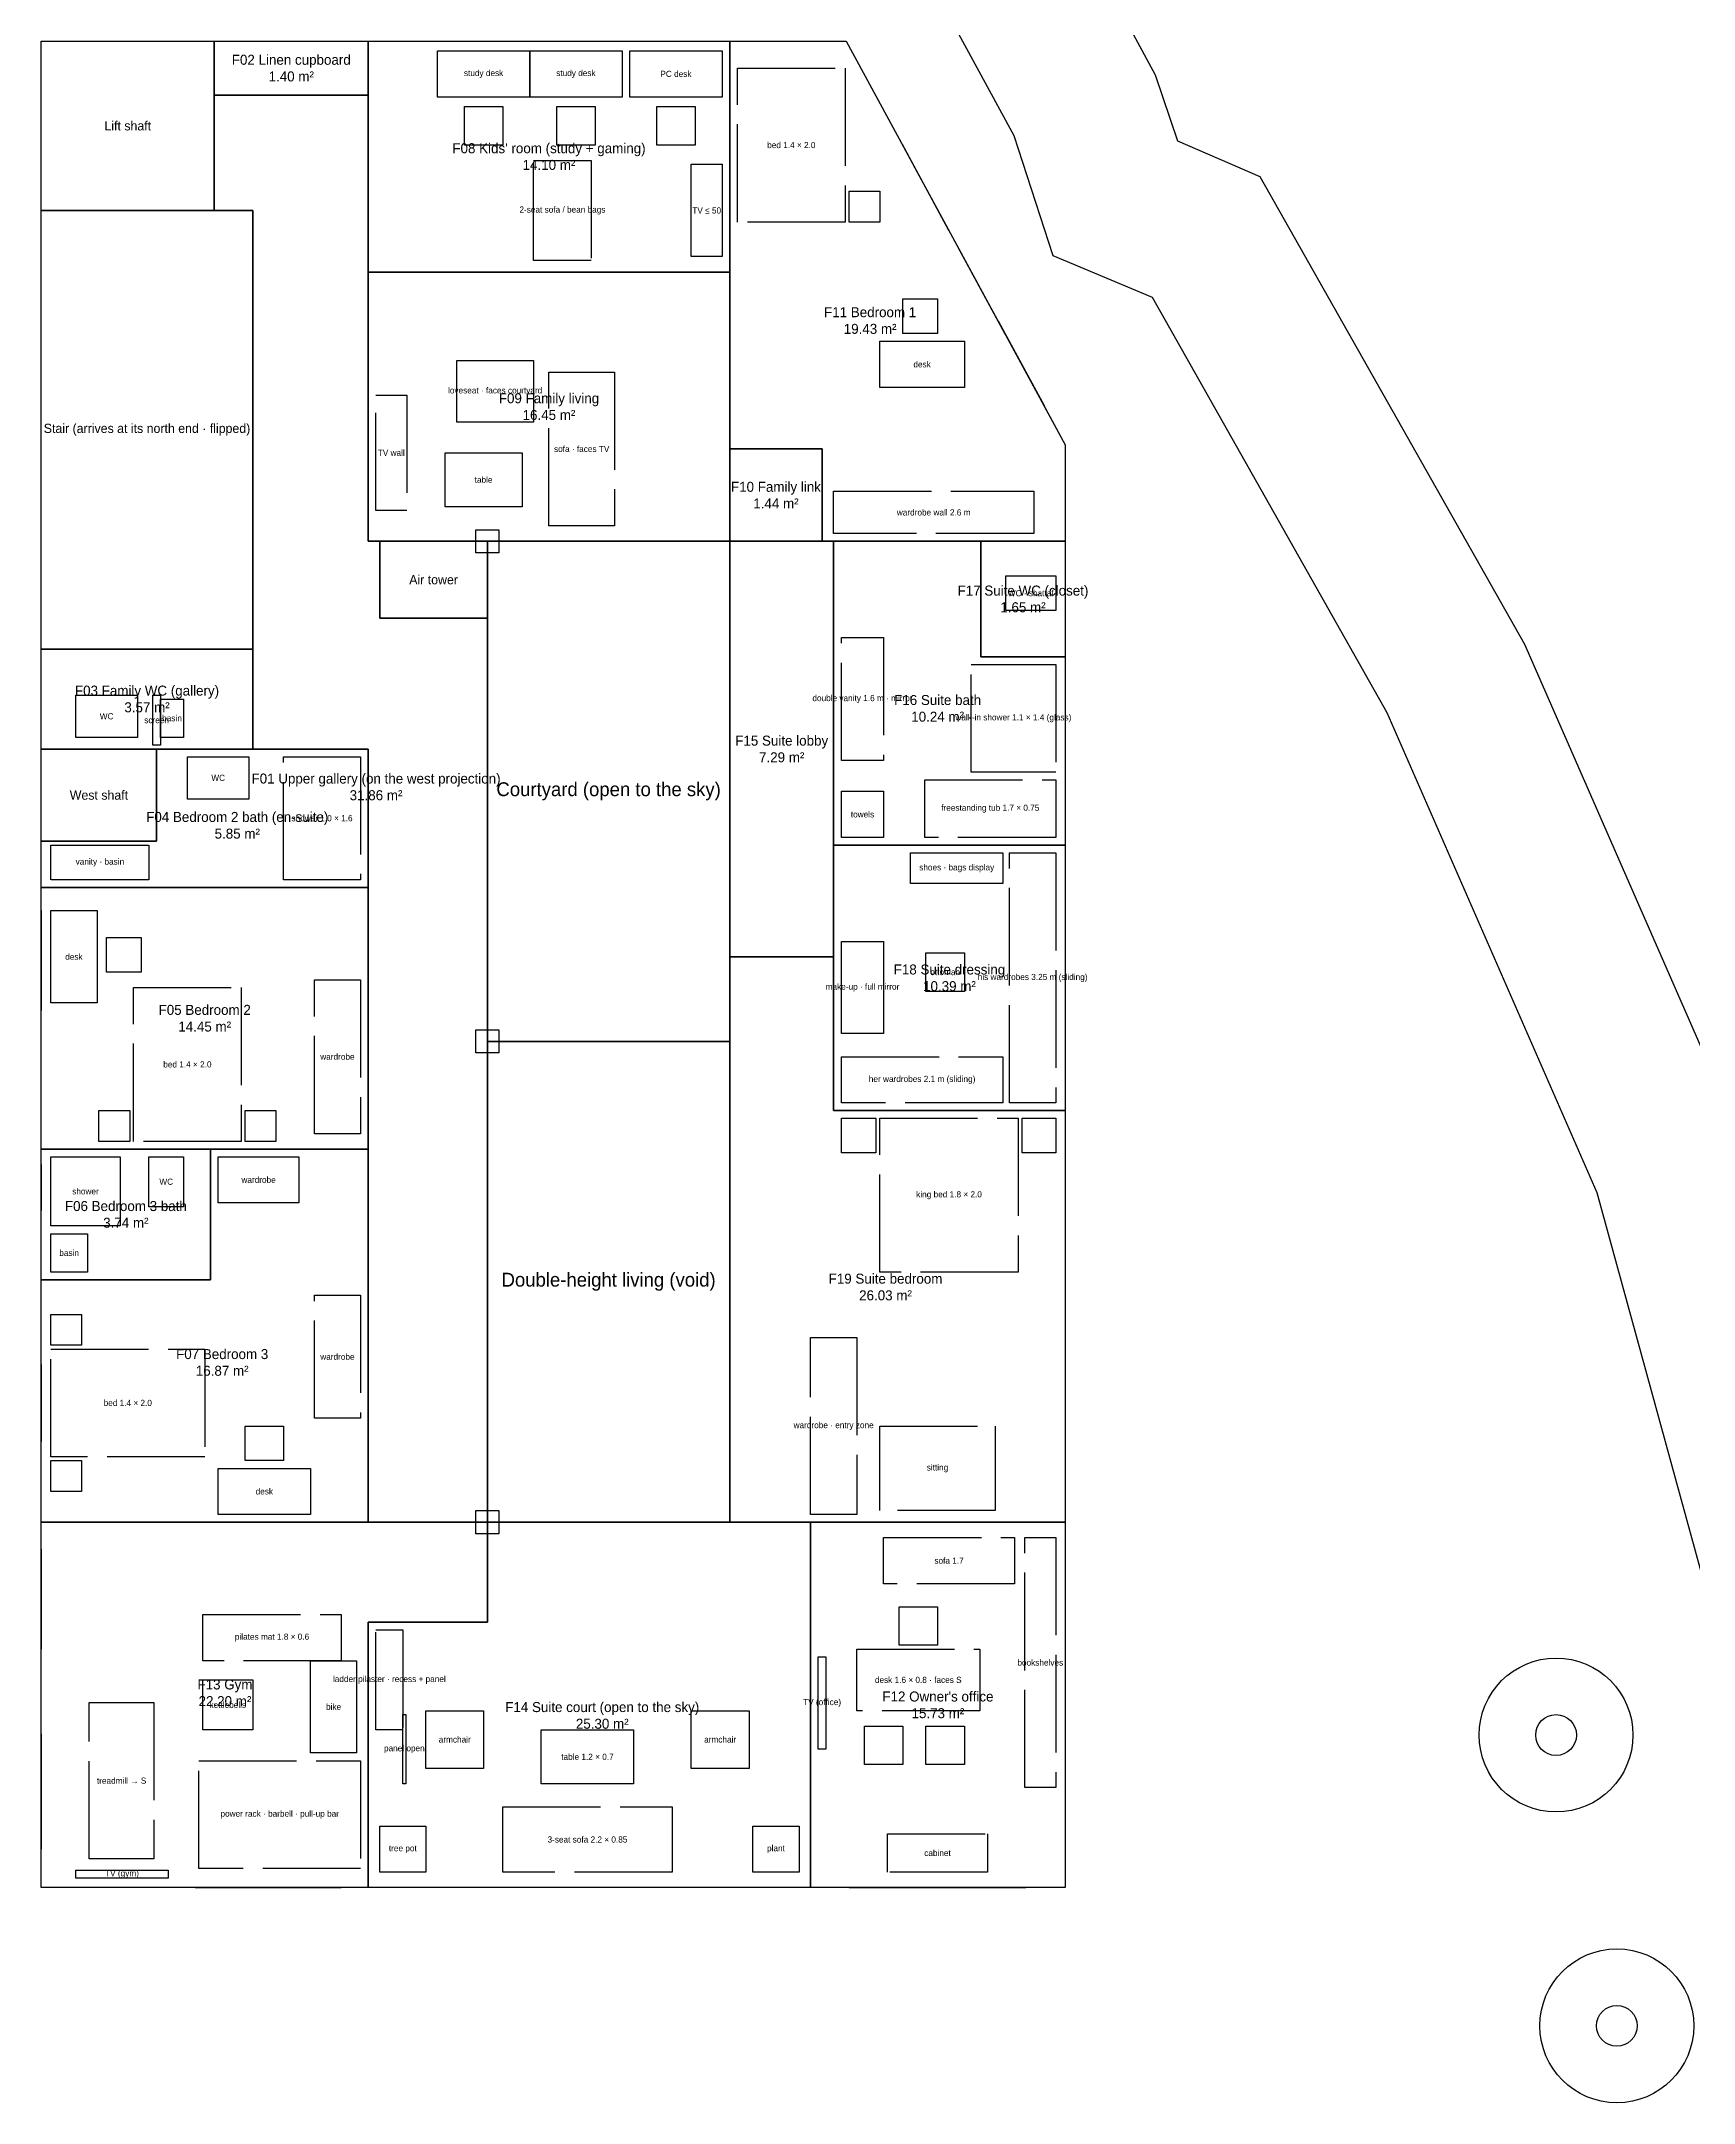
# Model space of a CAD drawing. Header units: metres. Extents: x -6.5 to 29.6, y -47.5 to 1.6.
# Drawn here: x 0.91 to 22.39, y -32.87 to -6.07 of the extents above; entities that cross this region are included whole.
import ezdxf

# ---------------------------------------------------------------- set-up
doc = ezdxf.new("R2010")
doc.units = ezdxf.units.M
doc.linetypes.add('DASHED', pattern=[1.524, 1.27, -0.254])
for name, color, linetype in [('BUILDING-OUTLINE', 1, 'CONTINUOUS'), ('DOORS', 1, 'CONTINUOUS'), ('FURNITURE', 8, 'DASHED'), ('GF-OUTLINE', 8, 'DASHED'), ('MARKS', 4, 'DASHED'), ('OPENINGS', 6, 'CONTINUOUS'), ('ROOM-LABELS', 7, 'CONTINUOUS'), ('ROOMS-CIRC', 9, 'CONTINUOUS'), ('ROOMS-CORE', 252, 'CONTINUOUS'), ('ROOMS-FAMILY', 40, 'CONTINUOUS'), ('ROOMS-GUEST', 32, 'CONTINUOUS'), ('ROOMS-GYM', 4, 'CONTINUOUS'), ('ROOMS-OPEN', 3, 'CONTINUOUS'), ('ROOMS-SERVICE', 140, 'CONTINUOUS'), ('SITE-ENVELOPE', 3, 'CONTINUOUS'), ('SITE-LAND', 8, 'CONTINUOUS'), ('SITE-LANE', 7, 'CONTINUOUS'), ('SITE-PALMS', 94, 'CONTINUOUS'), ('VOIDS', 150, 'CONTINUOUS'), ('WINDOWS', 4, 'CONTINUOUS')]:
    doc.layers.add(name, color=color, linetype=linetype)

msp = doc.modelspace()

# ---------------------------------------------------------------- texts
at = {"layer": 'FURNITURE', "char_height": 0.08, "attachment_point": 5}
for s, insert in [('study desk', (6.66, -6.4984)), ('study desk', (7.86, -6.4984)), ('PC desk', (9.16, -6.4984)), ('bed 1.4 × 2.0', (10.66, -7.4234)), ('2-seat sofa / bean bags', (7.685, -8.2734)), ('TV ≤ 50 ', (9.56, -8.2734)), ('desk', (12.36, -10.2734)), ('loveseat · faces courtyard', (6.81, -10.6234)), ('TV wall', (5.46, -11.4234)), ('sofa · faces TV', (7.935, -11.3734)), ('table', (6.66, -11.7734)), ('wardrobe wall 2.6 m', (12.51, -12.1984)), ('WC · shattaf', (13.771, -13.2484)), ('double vanity 1.6 m · mirror', (11.585, -14.6234)), ('WC', (1.76, -14.8484)), ('screen', (2.41, -14.8984)), ('basin', (2.61, -14.8734)), ('walk-in shower 1.1 × 1.4 (glass)', (13.546, -14.8734)), ('WC', (3.21, -15.6484)), ('freestanding tub 1.7 × 0.75', (13.246, -16.0484)), ('shower 1.0 × 1.6', (4.56, -16.1734)), ('towels', (11.585, -16.1234)), ('vanity · basin', (1.6725, -16.7484)), ('shoes · bags display', (12.81, -16.8234)), ('desk', (1.335, -17.9734)), ('ottoman', (12.66, -18.1734)), ('his wardrobes 3.25 m (sliding)', (13.796, -18.2484)), ('make-up · full mirror', (11.585, -18.3734)), ('wardrobe', (4.76, -19.2734)), ('bed 1.4 × 2.0', (2.81, -19.3734)), ('her wardrobes 2.1 m (sliding)', (12.36, -19.5734)), ('WC', (2.535, -20.8984)), ('wardrobe', (3.735, -20.8734)), ('shower', (1.485, -21.0234)), ('king bed 1.8 × 2.0', (12.71, -21.0734)), ('basin', (1.2725, -21.8234)), ('wardrobe', (4.76, -23.1734)), ('bed 1.4 × 2.0', (2.035, -23.7734)), ('wardrobe · entry zone', (11.21, -24.0734)), ('sitting', (12.56, -24.6234)), ('desk', (3.81, -24.9234)), ('sofa 1.7', (12.71, -25.8234)), ('pilates mat 1.8 × 0.6', (3.91, -26.8234)), ('ladder pilaster · recess + panel', (5.435, -27.3734)), ('desk 1.6 × 0.8 · faces S', (12.31, -27.3734)), ('bookshelves', (13.896, -27.1484)), ('kettlebells', (3.335, -27.6984)), ('bike', (4.71, -27.7234)), ('TV (office)', (11.06, -27.6734)), ('armchair', (6.285, -28.1484)), ('armchair', (9.735, -28.1484)), ('panel open', (5.63, -28.2734)), ('table 1.2 × 0.7', (8.01, -28.3734)), ('treadmill → S', (1.955, -28.6834)), ('power rack · barbell · pull-up bar', (4.01, -29.1234)), ('3-seat sofa 2.2 × 0.85', (8.01, -29.4484)), ('tree pot', (5.61, -29.5734)), ('plant', (10.46, -29.5734)), ('cabinet', (12.56, -29.6234)), ('TV (gym)', (1.96, -29.8984))]:
    msp.add_mtext(s, dxfattribs=dict(at, insert=insert))
at = {"layer": 'ROOM-LABELS', "attachment_point": 5}
for s, insert, char_height in [('F02 Linen cupboard\\P1.40 m²', (4.16, -6.4234), 0.13), ('Lift shaft', (2.035, -7.1734), 0.12), ("F08 Kids' room (study + gaming)\\P14.10 m²", (7.51, -7.5734), 0.13), ('F11 Bedroom 1\\P19.43 m²', (11.6843, -9.7046), 0.13), ('F09 Family living\\P16.45 m²', (7.51, -10.8234), 0.13), ('Stair (arrives at its north end · flipped)', (2.285, -11.1234), 0.12), ('F10 Family link\\P1.44 m²', (10.46, -11.9734), 0.13), ('Air tower', (6.01, -13.0734), 0.12), ('F17 Suite WC (closet)\\P1.65 m²', (13.671, -13.3234), 0.13), ('F03 Family WC (gallery)\\P3.57 m²', (2.285, -14.6234), 0.13), ('F16 Suite bath\\P10.24 m²', (12.5616, -14.7457), 0.13), ('F15 Suite lobby\\P7.29 m²', (10.535, -15.2734), 0.13), ('West shaft', (1.66, -15.8734), 0.12), ('F01 Upper gallery (on the west projection)\\P31.86 m²', (5.262, -15.7664), 0.13), ('Courtyard (open to the sky)', (8.285, -15.8234), 0.18), ('F04 Bedroom 2 bath (en-suite)\\P5.85 m²', (3.4581, -16.2657), 0.13), ('F18 Suite dressing\\P10.39 m²', (12.7155, -18.2484), 0.13), ('F05 Bedroom 2\\P14.45 m²', (3.035, -18.7734), 0.13), ('F06 Bedroom 3 bath\\P3.74 m²', (2.01, -21.3234), 0.13), ('Double-height living (void)', (8.285, -22.1984), 0.18), ('F19 Suite bedroom\\P26.03 m²', (11.8843, -22.2672), 0.13), ('F07 Bedroom 3\\P16.87 m²', (3.2622, -23.2475), 0.13), ('F13 Gym\\P22.20 m²', (3.2982, -27.5418), 0.13), ("F12 Owner's office\\P15.73 m²", (12.5655, -27.6984), 0.13), ('F14 Suite court (open to the sky)\\P25.30 m²', (8.2023, -27.8358), 0.13)]:
    msp.add_mtext(s, dxfattribs=dict(at, insert=insert, char_height=char_height))

# ---------------------------------------------------------------- linework, layer by layer
at = {"layer": 'BUILDING-OUTLINE'}
msp.add_lwpolyline([(0.91, -6.0734), (11.371, -6.0734), (14.221, -11.3184), (14.221, -30.0734), (0.91, -30.0734)], close=True, dxfattribs=at)
at = {"layer": 'DOORS'}
for p, q in [((5.16, -7.9734), (5.16, -8.9734)), ((9.96, -11.3734), (10.96, -11.3734)), ((9.91, -12.5734), (11.01, -12.5734)), ((11.21, -12.7234), (11.21, -13.7234)), ((3.66, -14.2734), (3.66, -15.1734)), ((11.21, -16.6734), (11.21, -17.6734)), ((2.61, -17.0734), (3.51, -17.0734)), ((5.16, -17.1734), (5.16, -18.1734)), ((9.96, -17.9734), (10.96, -17.9734)), ((5.16, -21.2734), (5.16, -22.2734)), ((6.71, -25.5734), (6.71, -26.4734)), ((10.91, -25.5734), (10.91, -26.4234))]:
    msp.add_line(p, q, dxfattribs=at)
at = {"layer": 'FURNITURE'}
for points in [[(6.06, -6.1984), (7.26, -6.1984), (7.26, -6.7984), (6.06, -6.7984)], [(7.26, -6.1984), (8.46, -6.1984), (8.46, -6.7984), (7.26, -6.7984)], [(8.56, -6.1984), (9.76, -6.1984), (9.76, -6.7984), (8.56, -6.7984)], [(9.96, -6.4234), (11.36, -6.4234), (11.36, -8.4234), (9.96, -8.4234)], [(6.41, -6.9234), (6.91, -6.9234), (6.91, -7.4234), (6.41, -7.4234)], [(7.61, -6.9234), (8.11, -6.9234), (8.11, -7.4234), (7.61, -7.4234)], [(8.91, -6.9234), (9.41, -6.9234), (9.41, -7.4234), (8.91, -7.4234)], [(7.31, -7.6234), (8.06, -7.6234), (8.06, -8.9234), (7.31, -8.9234)], [(9.36, -7.6734), (9.76, -7.6734), (9.76, -8.8734), (9.36, -8.8734)], [(11.41, -8.0234), (11.81, -8.0234), (11.81, -8.4234), (11.41, -8.4234)], [(12.11, -9.4234), (12.56, -9.4234), (12.56, -9.8734), (12.11, -9.8734)], [(11.81, -9.9734), (12.91, -9.9734), (12.91, -10.5734), (11.81, -10.5734)], [(6.31, -10.2234), (7.31, -10.2234), (7.31, -11.0234), (6.31, -11.0234)], [(7.51, -10.3734), (8.36, -10.3734), (8.36, -12.3734), (7.51, -12.3734)], [(5.26, -10.6734), (5.66, -10.6734), (5.66, -12.1734), (5.26, -12.1734)], [(6.16, -11.4234), (7.16, -11.4234), (7.16, -12.1234), (6.16, -12.1234)], [(11.21, -11.9234), (13.81, -11.9234), (13.81, -12.4734), (11.21, -12.4734)], [(13.446, -13.0234), (14.096, -13.0234), (14.096, -13.4734), (13.446, -13.4734)], [(11.31, -13.8234), (11.86, -13.8234), (11.86, -15.4234), (11.31, -15.4234)], [(12.996, -14.1734), (14.096, -14.1734), (14.096, -15.5734), (12.996, -15.5734)], [(1.36, -14.5734), (2.16, -14.5734), (2.16, -15.1234), (1.36, -15.1234)], [(2.36, -14.5734), (2.46, -14.5734), (2.46, -15.2234), (2.36, -15.2234)], [(2.46, -14.6234), (2.76, -14.6234), (2.76, -15.1234), (2.46, -15.1234)], [(2.81, -15.3734), (3.61, -15.3734), (3.61, -15.9234), (2.81, -15.9234)], [(4.06, -15.3734), (5.06, -15.3734), (5.06, -16.9734), (4.06, -16.9734)], [(12.396, -15.6734), (14.096, -15.6734), (14.096, -16.4234), (12.396, -16.4234)], [(11.31, -15.8234), (11.86, -15.8234), (11.86, -16.4234), (11.31, -16.4234)], [(1.035, -16.5234), (2.31, -16.5234), (2.31, -16.9734), (1.035, -16.9734)], [(12.21, -16.6234), (13.41, -16.6234), (13.41, -17.0234), (12.21, -17.0234)], [(13.496, -16.6234), (14.096, -16.6234), (14.096, -19.8734), (13.496, -19.8734)], [(1.035, -17.3734), (1.635, -17.3734), (1.635, -18.5734), (1.035, -18.5734)], [(1.76, -17.7234), (2.21, -17.7234), (2.21, -18.1734), (1.76, -18.1734)], [(11.31, -17.7734), (11.86, -17.7734), (11.86, -18.9734), (11.31, -18.9734)], [(12.41, -17.9234), (12.91, -17.9234), (12.91, -18.4234), (12.41, -18.4234)], [(2.11, -18.3734), (3.51, -18.3734), (3.51, -20.3734), (2.11, -20.3734)], [(4.46, -18.2734), (5.06, -18.2734), (5.06, -20.2734), (4.46, -20.2734)], [(11.31, -19.2734), (13.41, -19.2734), (13.41, -19.8734), (11.31, -19.8734)], [(1.66, -19.9734), (2.06, -19.9734), (2.06, -20.3734), (1.66, -20.3734)], [(3.56, -19.9734), (3.96, -19.9734), (3.96, -20.3734), (3.56, -20.3734)], [(11.31, -20.0734), (11.76, -20.0734), (11.76, -20.5234), (11.31, -20.5234)], [(11.81, -20.0734), (13.61, -20.0734), (13.61, -22.0734), (11.81, -22.0734)], [(13.66, -20.0734), (14.096, -20.0734), (14.096, -20.5234), (13.66, -20.5234)], [(1.035, -20.5734), (1.935, -20.5734), (1.935, -21.4734), (1.035, -21.4734)], [(2.31, -20.5734), (2.76, -20.5734), (2.76, -21.2234), (2.31, -21.2234)], [(3.21, -20.5734), (4.26, -20.5734), (4.26, -21.1734), (3.21, -21.1734)], [(1.035, -21.5734), (1.51, -21.5734), (1.51, -22.0734), (1.035, -22.0734)], [(4.46, -22.3734), (5.06, -22.3734), (5.06, -23.9734), (4.46, -23.9734)], [(1.035, -22.6234), (1.435, -22.6234), (1.435, -23.0234), (1.035, -23.0234)], [(10.91, -22.9234), (11.51, -22.9234), (11.51, -25.2234), (10.91, -25.2234)], [(1.035, -23.0734), (3.035, -23.0734), (3.035, -24.4734), (1.035, -24.4734)], [(3.56, -24.0734), (4.06, -24.0734), (4.06, -24.5234), (3.56, -24.5234)], [(11.81, -24.0734), (13.31, -24.0734), (13.31, -25.1734), (11.81, -25.1734)], [(1.035, -24.5234), (1.435, -24.5234), (1.435, -24.9234), (1.035, -24.9234)], [(3.21, -24.6234), (4.41, -24.6234), (4.41, -25.2234), (3.21, -25.2234)], [(11.86, -25.5234), (13.56, -25.5234), (13.56, -26.1234), (11.86, -26.1234)], [(13.696, -25.5234), (14.096, -25.5234), (14.096, -28.7734), (13.696, -28.7734)], [(3.01, -26.5234), (4.81, -26.5234), (4.81, -27.1234), (3.01, -27.1234)], [(12.06, -26.4234), (12.56, -26.4234), (12.56, -26.9234), (12.06, -26.9234)], [(5.26, -26.7234), (5.61, -26.7234), (5.61, -28.0234), (5.26, -28.0234)], [(11.51, -26.9734), (13.11, -26.9734), (13.11, -27.7734), (11.51, -27.7734)], [(4.41, -27.1234), (5.01, -27.1234), (5.01, -28.3234), (4.41, -28.3234)], [(11.01, -27.0734), (11.11, -27.0734), (11.11, -28.2734), (11.01, -28.2734)], [(3.01, -27.3734), (3.66, -27.3734), (3.66, -28.0234), (3.01, -28.0234)], [(1.535, -27.6684), (2.375, -27.6684), (2.375, -29.6984), (1.535, -29.6984)], [(5.61, -27.8234), (5.65, -27.8234), (5.65, -28.7234), (5.61, -28.7234)], [(5.91, -27.7734), (6.66, -27.7734), (6.66, -28.5234), (5.91, -28.5234)], [(9.36, -27.7734), (10.11, -27.7734), (10.11, -28.5234), (9.36, -28.5234)], [(7.41, -28.0234), (8.61, -28.0234), (8.61, -28.7234), (7.41, -28.7234)], [(11.61, -27.9734), (12.11, -27.9734), (12.11, -28.4734), (11.61, -28.4734)], [(12.41, -27.9734), (12.91, -27.9734), (12.91, -28.4734), (12.41, -28.4734)], [(2.96, -28.4234), (5.06, -28.4234), (5.06, -29.8234), (2.96, -29.8234)], [(6.91, -29.0234), (9.11, -29.0234), (9.11, -29.8734), (6.91, -29.8734)], [(5.31, -29.2734), (5.91, -29.2734), (5.91, -29.8734), (5.31, -29.8734)], [(10.16, -29.2734), (10.76, -29.2734), (10.76, -29.8734), (10.16, -29.8734)], [(11.91, -29.3734), (13.21, -29.3734), (13.21, -29.8734), (11.91, -29.8734)], [(1.36, -29.8484), (2.56, -29.8484), (2.56, -29.9484), (1.36, -29.9484)]]:
    msp.add_lwpolyline(points, close=True, dxfattribs=at)
at = {"layer": 'GF-OUTLINE'}
msp.add_lwpolyline([(0.91, -6.0734), (11.371, -6.0734), (14.221, -11.3184), (14.221, -30.0734), (0.91, -30.0734)], close=True, dxfattribs=at)
at = {"layer": 'MARKS'}
msp.add_line((6.71, -12.5734), (6.71, -25.3234), dxfattribs=at)
for points in [[(6.56, -12.4234), (6.86, -12.4234), (6.86, -12.7234), (6.56, -12.7234)], [(6.56, -18.9234), (6.86, -18.9234), (6.86, -19.2234), (6.56, -19.2234)], [(6.56, -25.1734), (6.86, -25.1734), (6.86, -25.4734), (6.56, -25.4734)]]:
    msp.add_lwpolyline(points, close=True, dxfattribs=at)
at = {"layer": 'OPENINGS'}
for p, q in [((3.36, -6.7734), (4.96, -6.7734)), ((3.16, -6.9734), (3.16, -7.9734)), ((5.16, -9.1734), (5.16, -10.5734)), ((13.121, -12.8734), (13.121, -13.8734)), ((3.11, -21.0734), (3.11, -22.0734)), ((5.26, -25.3234), (6.36, -25.3234)), ((9.96, -25.3234), (10.86, -25.3234))]:
    msp.add_line(p, q, dxfattribs=at)
at = {"layer": 'ROOMS-CIRC'}
for points in [[(3.16, -6.7734), (5.16, -6.7734), (5.16, -9.0734), (5.16, -12.5734), (5.31, -12.5734), (5.31, -13.5734), (6.71, -13.5734), (6.71, -25.3234), (5.16, -25.3234), (5.16, -15.2734), (3.66, -15.2734), (3.66, -13.9734), (3.66, -8.2734), (3.16, -8.2734)], [(9.86, -11.3734), (11.06, -11.3734), (11.06, -12.5734), (9.86, -12.5734)], [(9.86, -12.5734), (11.21, -12.5734), (11.21, -17.9734), (9.86, -17.9734)]]:
    msp.add_lwpolyline(points, close=True, dxfattribs=at)
at = {"layer": 'ROOMS-CORE'}
for points in [[(0.91, -6.0734), (3.16, -6.0734), (3.16, -8.2734), (0.91, -8.2734)], [(0.91, -8.2734), (3.66, -8.2734), (3.66, -13.9734), (0.91, -13.9734)], [(5.31, -12.5734), (6.71, -12.5734), (6.71, -13.5734), (5.31, -13.5734)], [(0.91, -15.2734), (2.41, -15.2734), (2.41, -16.4734), (0.91, -16.4734)]]:
    msp.add_lwpolyline(points, close=True, dxfattribs=at)
at = {"layer": 'ROOMS-FAMILY'}
for points in [[(5.16, -6.0734), (9.86, -6.0734), (9.86, -9.0734), (5.16, -9.0734)], [(9.86, -6.0734), (11.371, -6.0734), (14.221, -11.3184), (14.221, -12.5734), (11.06, -12.5734), (11.06, -11.3734), (9.86, -11.3734)], [(5.16, -9.0734), (9.86, -9.0734), (9.86, -12.5734), (5.16, -12.5734)], [(0.91, -17.0734), (5.16, -17.0734), (5.16, -20.4734), (0.91, -20.4734)], [(3.11, -20.4734), (5.16, -20.4734), (5.16, -25.3234), (0.91, -25.3234), (0.91, -22.1734), (3.11, -22.1734)]]:
    msp.add_lwpolyline(points, close=True, dxfattribs=at)
at = {"layer": 'ROOMS-GUEST'}
for points in [[(11.21, -12.5734), (13.121, -12.5734), (13.121, -14.0734), (14.221, -14.0734), (14.221, -16.5234), (11.21, -16.5234)], [(13.121, -12.5734), (14.221, -12.5734), (14.221, -14.0734), (13.121, -14.0734)], [(11.21, -16.5234), (14.221, -16.5234), (14.221, -19.9734), (11.21, -19.9734)], [(9.86, -17.9734), (11.21, -17.9734), (11.21, -19.9734), (14.221, -19.9734), (14.221, -25.3234), (9.86, -25.3234)]]:
    msp.add_lwpolyline(points, close=True, dxfattribs=at)
at = {"layer": 'ROOMS-GYM'}
msp.add_lwpolyline([(0.91, -25.3234), (6.71, -25.3234), (6.71, -26.6234), (5.16, -26.6234), (5.16, -30.0734), (0.91, -30.0734)], close=True, dxfattribs=at)
at = {"layer": 'ROOMS-OPEN'}
msp.add_lwpolyline([(5.16, -26.6234), (6.71, -26.6234), (6.71, -25.3234), (10.91, -25.3234), (10.91, -30.0734), (5.16, -30.0734)], close=True, dxfattribs=at)
at = {"layer": 'ROOMS-SERVICE'}
for points in [[(3.16, -6.0734), (5.16, -6.0734), (5.16, -6.7734), (3.16, -6.7734)], [(0.91, -13.9734), (3.66, -13.9734), (3.66, -15.2734), (0.91, -15.2734)], [(2.41, -15.2734), (5.16, -15.2734), (5.16, -17.0734), (0.91, -17.0734), (0.91, -16.4734), (2.41, -16.4734)], [(0.91, -20.4734), (3.11, -20.4734), (3.11, -22.1734), (0.91, -22.1734)], [(10.91, -25.3234), (14.221, -25.3234), (14.221, -30.0734), (10.91, -30.0734)]]:
    msp.add_lwpolyline(points, close=True, dxfattribs=at)
at = {"layer": 'SITE-ENVELOPE'}
msp.add_lwpolyline([(0, -38.86), (0, -3.05), (9.18, -1.36), (9.67, -1.22), (10.48, -1.65), (13.55, -7.3), (14.06, -8.86), (15.35, -9.4), (18.4, -14.8), (21.13, -21.04), (24.77, -34.3)], close=True, dxfattribs=at)
at = {"layer": 'SITE-LAND'}
msp.add_lwpolyline([(0, 0), (8.64, 1.59), (11.96, -0.17), (15.39, -6.51), (15.68, -7.37), (16.75, -7.83), (20.19, -13.91), (23.02, -20.37), (26.74, -33.94), (0, -38.86)], close=True, dxfattribs=at)
at = {"layer": 'SITE-LANE'}
msp.add_lwpolyline([(8.64, 1.59), (11.96, -0.17), (15.39, -6.51), (15.68, -7.37), (16.75, -7.83), (20.19, -13.91), (23.02, -20.37), (27.07, -35.15)], dxfattribs=at)
at = {"layer": 'SITE-PALMS'}
for centre, radius in [((20.6, -28.09), 1), ((20.6, -28.09), 0.265), ((21.39, -31.87), 1), ((21.39, -31.87), 0.265)]:
    msp.add_circle(centre, radius, dxfattribs=at)
at = {"layer": 'VOIDS'}
for points in [[(6.71, -12.5734), (9.86, -12.5734), (9.86, -19.0734), (6.71, -19.0734)], [(6.71, -19.0734), (9.86, -19.0734), (9.86, -25.3234), (6.71, -25.3234)]]:
    msp.add_lwpolyline(points, close=True, dxfattribs=at)
at = {"layer": 'WINDOWS'}
for p, q in [((6.21, -6.0734), (9.61, -6.0734)), ((10.11, -6.0734), (11.11, -6.0734)), ((12.24, -7.6734), (13.11, -9.2734)), ((13.352, -9.7184), (13.949, -10.8184)), ((6.91, -12.5734), (8.21, -12.5734)), ((8.46, -12.5734), (9.76, -12.5734)), ((9.86, -13.6734), (9.86, -15.6734)), ((6.71, -15.0234), (6.71, -16.6234)), ((14.221, -15.5734), (14.221, -16.1234)), ((0.91, -17.3734), (0.91, -18.6734)), ((6.71, -17.1904), (6.71, -18.7904)), ((6.71, -19.3154), (6.71, -20.9154)), ((0.91, -20.6734), (0.91, -21.2734)), ((14.221, -21.0734), (14.221, -24.6734)), ((6.71, -21.3984), (6.71, -22.9984)), ((0.91, -23.2734), (0.91, -24.2734)), ((6.71, -23.4814), (6.71, -25.0814)), ((6.91, -25.3234), (7.91, -25.3234)), ((8.51, -25.3234), (9.51, -25.3234)), ((0.91, -25.6734), (0.91, -26.9734)), ((0.91, -28.0734), (0.91, -29.5734)), ((14.221, -28.8734), (14.221, -29.7734)), ((2.91, -30.0734), (4.81, -30.0734)), ((11.41, -30.0734), (13.71, -30.0734))]:
    msp.add_line(p, q, dxfattribs=at)

msp.set_redraw_order([(e.dxf.handle, doc.entitydb.next_handle()) for e in msp.query("TEXT MTEXT ATTDEF DIMENSION ARC_DIMENSION")])  # texts and dimensions are drawn at this point

doc.saveas('drawing.dxf')
